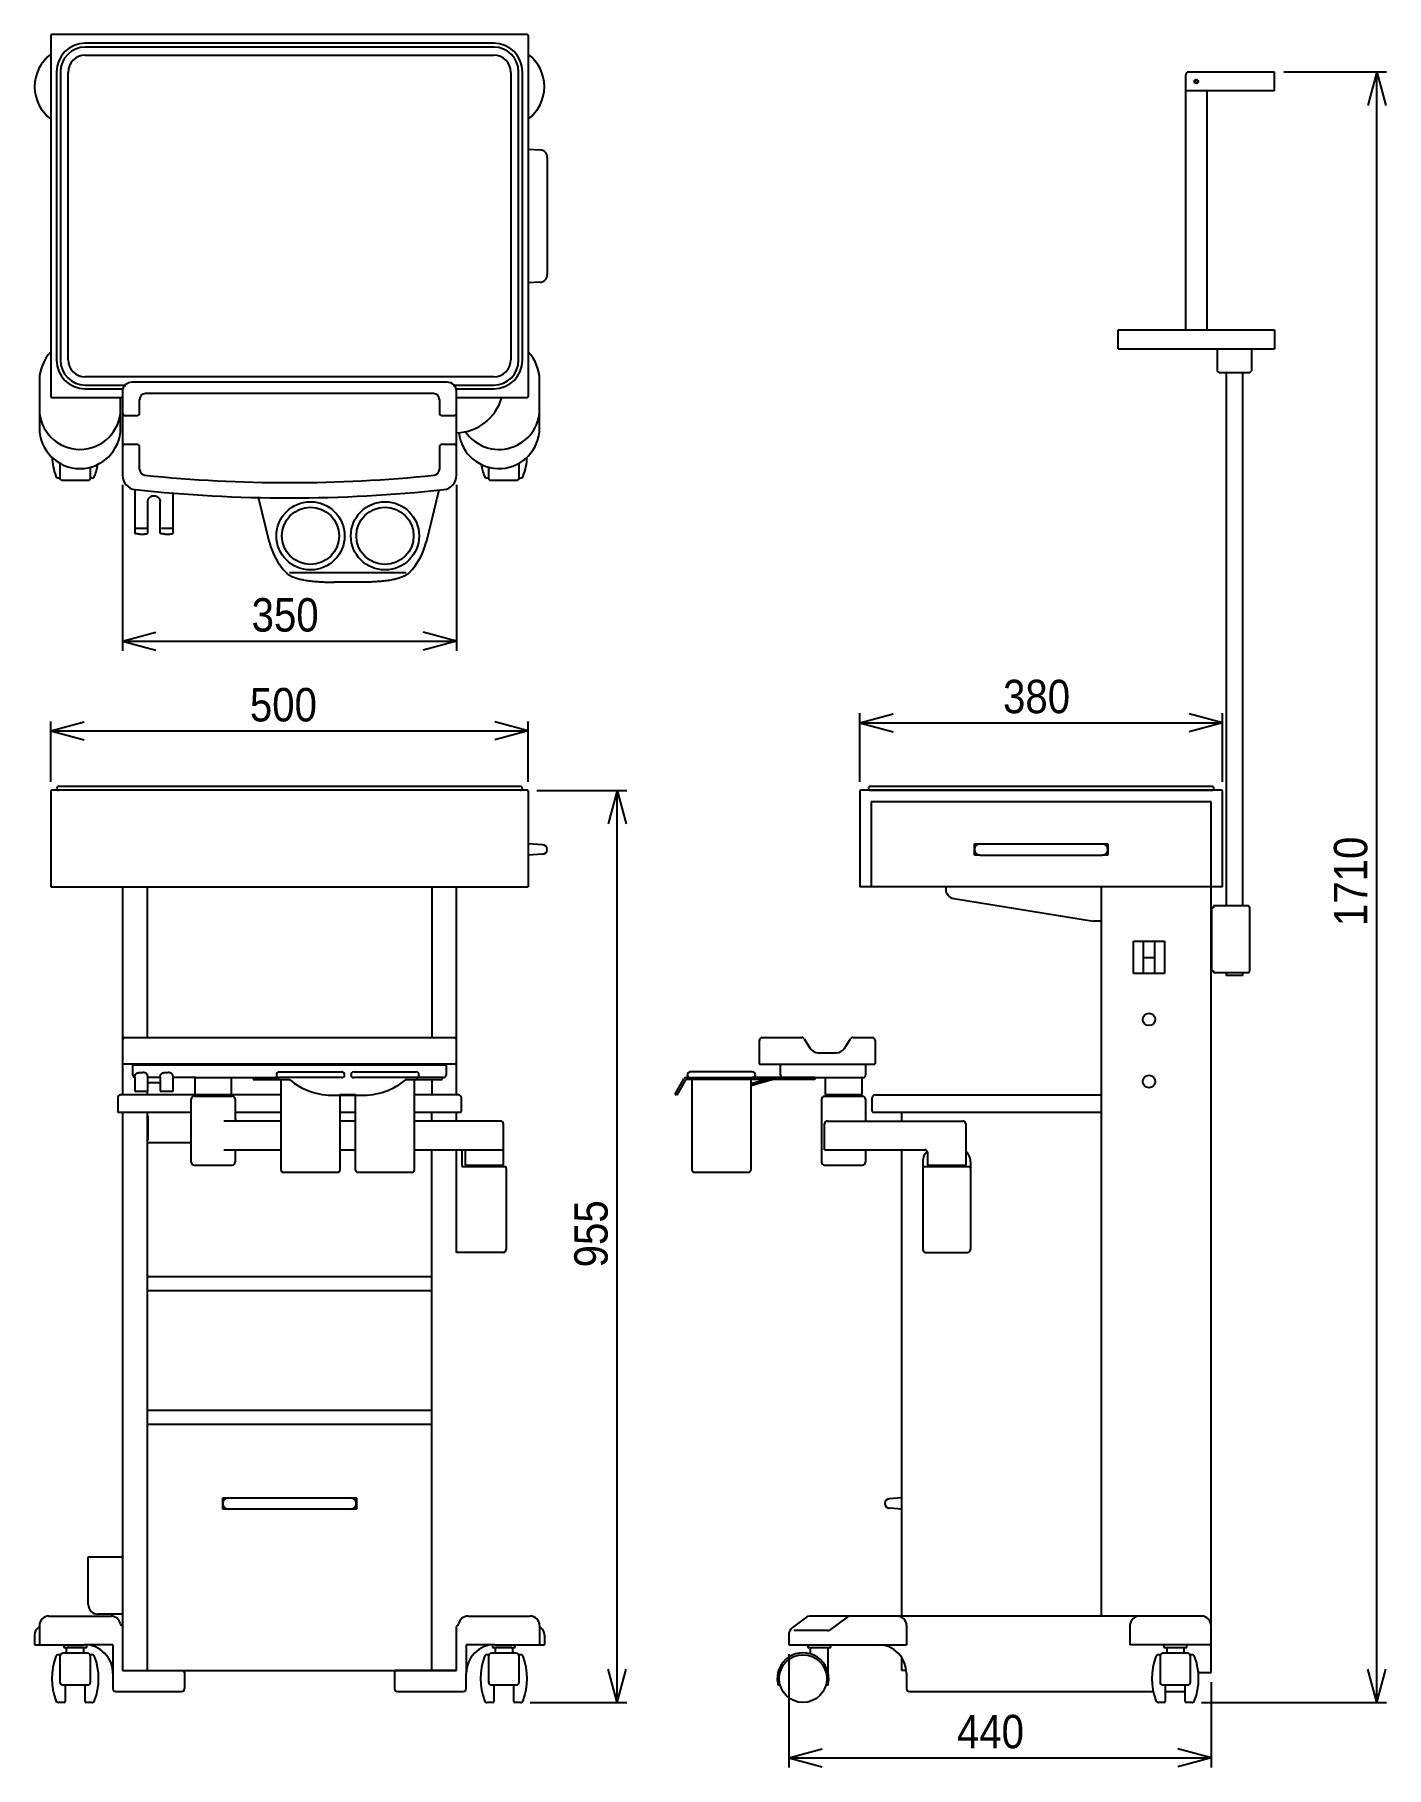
# Model space of a CAD drawing. Extents: x -6693 to -5277, y -1387 to 428.
import ezdxf

# ---------------------------------------------------------------- set-up
doc = ezdxf.new("R2010")
doc.units = 0
doc.header["$MEASUREMENT"] = 0
doc.layers.add('1', color=7, linetype='CONTINUOUS')
doc.dimstyles.new('DMST_1', dxfattribs={"dimtxt": 35, "dimasz": 35, "dimexe": 10, "dimexo": 10, "dimgap": 0.09, "dimtad": 1, "dimdec": 4, "dimzin": 9, "dimdsep": 46, "dimtxsty": 'Standard', "dimcen": 0, "dimclrd": 2, "dimclre": 2, "dimclrt": 2, "dimadec": 0, "dimazin": 0, "dimtfac": 1, "dimtdec": 4, "dimtofl": 0, "dimtmove": 0, "dimatfit": 3, "dimfxl": 0, "dimtolj": 1, "dimtzin": 0, "dimarcsym": 0})

msp = doc.modelspace()

# ---------------------------------------------------------------- blocks, each defined once
blk = doc.blocks.new('*D0')
at = {"layer": '1', "color": 2}
for p, q in [((-5384.7, 388.8), (-5277.2, 388.8)), ((-5287.2, 388.8), (-5296.7, 353.8)), ((-5287.2, -1319.2), (-5287.2, 388.8)), ((-5287.2, 388.8), (-5277.8, 353.8)), ((-5287.2, -1319.2), (-5296.7, -1284.2)), ((-5287.2, -1319.2), (-5277.8, -1284.2)), ((-5470.9, -1319.2), (-5277.2, -1319.2))]:
    blk.add_line(p, q, dxfattribs=at)
at = {"layer": '1', "color": 2, "width": 0.9}
blk.add_text('1710', height=35, rotation=90, dxfattribs=at).set_placement((-5297.2, -505.9))
blk = doc.blocks.new('*D1')
at = {"layer": '1', "color": 2}
for p, q in [((-5903.3, -1268.7), (-5903.3, -1387.1)), ((-5460.8, -1297.7), (-5460.8, -1387.1)), ((-5903.3, -1377.1), (-5868.3, -1367.6)), ((-5903.3, -1377.1), (-5460.8, -1377.1)), ((-5903.3, -1377.1), (-5868.3, -1386.5)), ((-5460.8, -1377.1), (-5495.8, -1367.6)), ((-5460.8, -1377.1), (-5495.8, -1386.5))]:
    blk.add_line(p, q, dxfattribs=at)
at = {"layer": '1', "color": 2, "width": 0.9}
blk.add_text('440', height=35, dxfattribs=at).set_placement((-5727.1, -1367.1))
blk = doc.blocks.new('*D2')
at = {"layer": '1', "color": 2}
for p, q in [((-6676.3, -354.7), (-6676.3, -291.5)), ((-6676.3, -301.5), (-6641.3, -292)), ((-6676.3, -301.5), (-6176.3, -301.5)), ((-6676.3, -301.5), (-6641.3, -310.9)), ((-6176.3, -301.5), (-6211.3, -292)), ((-6176.3, -301.5), (-6211.3, -310.9)), ((-6176.3, -354.7), (-6176.3, -291.5))]:
    blk.add_line(p, q, dxfattribs=at)
at = {"layer": '1', "color": 2, "width": 0.9}
blk.add_text('500', height=35, dxfattribs=at).set_placement((-6467.8, -291.5))
blk = doc.blocks.new('*D3')
at = {"layer": '1', "color": 2}
for p, q in [((-5828.8, -354.7), (-5828.8, -282.9)), ((-5828.8, -292.9), (-5793.8, -283.5)), ((-5448.8, -292.9), (-5483.8, -283.5)), ((-5448.8, -354.7), (-5448.8, -282.9)), ((-5828.8, -292.9), (-5448.8, -292.9)), ((-5828.8, -292.9), (-5793.8, -302.4)), ((-5448.8, -292.9), (-5483.8, -302.4))]:
    blk.add_line(p, q, dxfattribs=at)
at = {"layer": '1', "color": 2, "width": 0.9}
blk.add_text('380', height=35, dxfattribs=at).set_placement((-5678.8, -282.9))
blk = doc.blocks.new('*D4')
at = {"layer": '1', "color": 2}
for p, q in [((-6601.3, -43.7), (-6601.3, -217.4)), ((-6251.3, -43.7), (-6251.3, -217.4)), ((-6601.3, -207.4), (-6566.3, -197.9)), ((-6251.3, -207.4), (-6286.3, -197.9)), ((-6601.3, -207.4), (-6251.3, -207.4)), ((-6601.3, -207.4), (-6566.3, -216.8)), ((-6251.3, -207.4), (-6286.3, -216.8))]:
    blk.add_line(p, q, dxfattribs=at)
at = {"layer": '1', "color": 2, "width": 0.9}
blk.add_text('350', height=35, dxfattribs=at).set_placement((-6466, -197.4))
blk = doc.blocks.new('*D5')
at = {"layer": '1', "color": 2}
for p, q in [((-6167.3, -363.7), (-6073, -363.7)), ((-6083, -363.7), (-6092.5, -398.7)), ((-6083, -1319.2), (-6083, -363.7)), ((-6083, -363.7), (-6073.6, -398.7)), ((-6083, -1319.2), (-6092.5, -1284.2)), ((-6083, -1319.2), (-6073.6, -1284.2)), ((-6174.3, -1319.2), (-6073, -1319.2))]:
    blk.add_line(p, q, dxfattribs=at)
at = {"layer": '1', "color": 2, "width": 0.9}
blk.add_text('955', height=35, rotation=90, dxfattribs=at).set_placement((-6093, -863.4))

# ---------------------------------------------------------------- dimensions: what is measured, and where the dimension line sits
at = {"layer": '1', "color": 2, "linetype": 'Continuous'}
for base, p1, p2, text, picture, middle in [((-5287.21692, 388.84413), (-5480.87515, -1319.15587), (-5394.73166, 388.84413), '1710', '*D0', (-5314.71692, -458.63463)), ((-6083.04467, -363.65587), (-6184.3056, -1319.15587), (-6177.27111, -363.65587), '955', '*D5', (-6110.54467, -821.43678))]:
    dim = msp.add_linear_dim(base=base, p1=p1, p2=p2, angle=90, text=text, dimstyle='DMST_1', dxfattribs=at)
    dim.commit()
    dim.dimension.update_dxf_attribs({"geometry": picture, "text_midpoint": middle})
for base, p1, p2, picture, middle in [((-6251.27111, -207.35589), (-6601.27111, -33.73671), (-6251.27111, -33.73671), '*D4', (-6424.01089, -179.85589)), ((-5448.84066, -292.91038), (-5828.84066, -364.65587), (-5448.84066, -364.65587), '*D3', (-5636.80947, -265.41038)), ((-6176.27111, -301.46335), (-6676.27111, -364.65587), (-6176.27111, -364.65587), '*D2', (-6425.82152, -273.96335))]:
    dim = msp.add_linear_dim(base=base, p1=p1, p2=p2, dimstyle='DMST_1', dxfattribs=at)
    dim.commit()
    dim.dimension.update_dxf_attribs({"geometry": picture, "text_midpoint": middle})
dim = msp.add_linear_dim(base=(-5903.34066, -1377.08106), p1=(-5460.84066, -1287.65587), p2=(-5903.34066, -1258.65587), text='440', dimstyle='DMST_1', dxfattribs=at)
dim.commit()
dim.dimension.update_dxf_attribs({"geometry": '*D1', "text_midpoint": (-5685.13149, -1349.58106)})

# ---------------------------------------------------------------- linework, layer by layer
at = {"layer": '1', "color": 7}
for p, q in [((-6676.27111, 426.86191), (-6676.27111, 48.86191)), ((-6642.01237, 427.86191), (-6675.27111, 427.86191)), ((-6177.27111, 427.86191), (-6642.01237, 427.86191)), ((-6212.27111, 418.86191), (-6640.27111, 418.86191)), ((-6176.27111, 426.86191), (-6176.27111, 48.86191)), ((-6670.27111, 388.86191), (-6670.27111, 86.86191)), ((-6182.27111, 86.86191), (-6182.27111, 388.86191)), ((-5487.34066, 368.84413), (-5487.34066, 385.84413)), ((-5484.34066, 388.84413), (-5394.73166, 388.84413)), ((-5394.73166, 388.84413), (-5394.73166, 368.84413)), ((-5394.73166, 368.84413), (-5487.34066, 368.84413)), ((-5487.34066, 118.84413), (-5487.34066, 368.84413)), ((-5465.34066, 368.84413), (-5465.34066, 118.84413)), ((-6176.27111, 307.86191), (-6163.87161, 307.24193)), ((-6156.27111, 299.25191), (-6156.27111, 176.4719)), ((-6163.87161, 168.48188), (-6176.27111, 167.86191)), ((-5558.34066, 98.84413), (-5558.34066, 118.84413)), ((-5558.34066, 118.84413), (-5394.34066, 118.84413)), ((-5487.34066, 118.84413), (-5465.34066, 118.84413)), ((-5394.34066, 118.84413), (-5394.34066, 98.84413)), ((-5558.34066, 98.84413), (-5394.34066, 98.84413)), ((-5454.34066, 98.84413), (-5454.34066, 75.84413)), ((-5418.34066, 98.84413), (-5418.34066, 75.84413)), ((-5452.34066, 73.84413), (-5454.34066, 75.84413)), ((-5452.34066, 73.84413), (-5420.34066, 73.84413)), ((-5444.99066, 73.84413), (-5444.99066, -484.65587)), ((-5427.69066, -484.65587), (-5427.69066, 73.84413)), ((-5420.34066, 73.84413), (-5418.34066, 75.84413)), ((-6688.27111, 65.86191), (-6688.27111, 15.86191)), ((-6640.27111, 56.86191), (-6600.8105, 56.86191)), ((-6261.27111, 63.86191), (-6591.27111, 63.86191)), ((-6251.73172, 56.86191), (-6212.27111, 56.86191)), ((-6164.27111, 15.86191), (-6164.27111, 65.86191)), ((-6675.27111, 47.86191), (-6601.27111, 47.86191)), ((-6603.27111, 15.86191), (-6603.27111, 47.86191)), ((-6601.27111, 53.86191), (-6601.27111, 31.86191)), ((-6583.27111, 31.86191), (-6583.27111, 45.86191)), ((-6275.27111, 51.86191), (-6577.27111, 51.86191)), ((-6269.27111, 45.86191), (-6269.27111, 31.86191)), ((-6251.27111, -33.73671), (-6251.27111, 53.86191)), ((-6251.27111, 47.86191), (-6177.27111, 47.86191)), ((-6601.27111, 31.86191), (-6601.27111, -4.13809)), ((-6598.27111, 28.86191), (-6586.27111, 28.86191)), ((-6266.27111, 28.86191), (-6254.27111, 28.86191)), ((-6601.27111, -4.13809), (-6601.27111, -33.73671)), ((-6598.27111, -1.13809), (-6586.27111, -1.13809)), ((-6583.27111, -27.6477), (-6583.27111, -4.13809)), ((-6269.27111, -4.13809), (-6269.27111, -27.6477)), ((-6266.27111, -1.13809), (-6254.27111, -1.13809)), ((-6666.77111, -21.08738), (-6666.77111, -37.13809)), ((-6634.77111, -37.13809), (-6634.77111, -25.18989)), ((-6217.77111, -25.18989), (-6217.77111, -37.13809)), ((-6185.77111, -37.13809), (-6185.77111, -21.08738)), ((-6666.77111, -36.63809), (-6668.23661, -36.63809)), ((-6665.27111, -38.63809), (-6636.27111, -38.63809)), ((-6633.3056, -36.63809), (-6634.77111, -36.63809)), ((-6588.27111, -48.60278), (-6588.27111, -93.92844)), ((-6548.27111, -93.92844), (-6548.27111, -52.41184)), ((-6269.73342, -49.19103), (-6283.27111, -104.13809)), ((-6217.77111, -36.63809), (-6219.23661, -36.63809)), ((-6216.27111, -38.63809), (-6187.27111, -38.63809)), ((-6184.3056, -36.63809), (-6185.77111, -36.63809)), ((-6574.77111, -93.92844), (-6574.77111, -61.45661)), ((-6561.77111, -93.92844), (-6561.77111, -61.45661)), ((-6447.27111, -104.13809), (-6458.8782, -57.02695)), ((-6583.27111, -95.22254), (-6579.77111, -95.22254)), ((-6556.77111, -95.22254), (-6553.27111, -95.22254)), ((-6351.17596, -145.63809), (-6379.36626, -145.63809)), ((-6184.27111, -359.65587), (-6668.27111, -359.65587)), ((-5459.84066, -359.65587), (-5817.84066, -359.65587)), ((-6676.27111, -364.65587), (-6676.27111, -464.65587)), ((-6668.27111, -363.65587), (-6675.27111, -363.65587)), ((-6184.27111, -363.65587), (-6668.27111, -363.65587)), ((-6177.27111, -363.65587), (-6184.27111, -363.65587)), ((-6176.27111, -364.65587), (-6176.27111, -464.65587)), ((-5828.84066, -364.65587), (-5828.84066, -464.65587)), ((-5449.84066, -363.65587), (-5827.84066, -363.65587)), ((-5817.84066, -363.65587), (-5459.84066, -363.65587)), ((-5816.84066, -375.65587), (-5816.84066, -464.65587)), ((-5460.84066, -375.65587), (-5816.84066, -375.65587)), ((-5460.84066, -464.65587), (-5460.84066, -375.65587)), ((-5448.84066, -464.65587), (-5448.84066, -364.65587)), ((-6161.27111, -420.65587), (-6176.27111, -419.65587)), ((-6161.27111, -430.65587), (-6176.27111, -431.65587)), ((-5702.84066, -419.65569), (-5574.84066, -419.65569)), ((-5702.84066, -431.65569), (-5574.84066, -431.65569)), ((-6676.27111, -464.65587), (-6426.27111, -464.65587)), ((-6601.07111, -464.65587), (-6601.07111, -624.57883)), ((-6575.57111, -464.65587), (-6575.57111, -622.65587)), ((-6426.27111, -464.65587), (-6176.27111, -464.65587)), ((-6276.97111, -622.65587), (-6276.97111, -464.65587)), ((-6251.47111, -624.57883), (-6251.47111, -464.65587)), ((-5816.84066, -464.65587), (-5828.84066, -464.65587)), ((-5460.84066, -464.65587), (-5816.84066, -464.65587)), ((-5738.84066, -464.65587), (-5738.84066, -467.13953)), ((-5575.84066, -464.65587), (-5575.84066, -1228.65587)), ((-5460.84066, -1238.65587), (-5460.84066, -464.65587)), ((-5448.84066, -464.65587), (-5460.84066, -464.65587)), ((-5730.43298, -477.01194), (-5583.84066, -500.65587)), ((-5458.34066, -486.65587), (-5460.34066, -486.65587)), ((-5460.34066, -486.65587), (-5460.34066, -552.65587)), ((-5458.34066, -484.65587), (-5458.34066, -486.65587)), ((-5422.34066, -484.65587), (-5458.34066, -484.65587)), ((-5420.34066, -552.65587), (-5420.34066, -486.65587)), ((-5575.84066, -500.65587), (-5583.84066, -500.65587)), ((-5542.09066, -521.65587), (-5509.59066, -521.65587)), ((-5542.09066, -555.65587), (-5542.09066, -521.65587)), ((-5532.09066, -521.65587), (-5532.09066, -555.65587)), ((-5519.59066, -555.65587), (-5519.59066, -521.65587)), ((-5509.59066, -521.65587), (-5509.59066, -555.65587)), ((-5532.09066, -538.65587), (-5519.59066, -538.65587)), ((-5509.59066, -555.65587), (-5542.09066, -555.65587)), ((-5460.34066, -552.65587), (-5458.34066, -552.65587)), ((-5458.34066, -552.65587), (-5458.34066, -554.65587)), ((-5458.34066, -554.65587), (-5422.34066, -554.65587)), ((-5444.99066, -554.65587), (-5444.99066, -557.65587)), ((-5427.69066, -557.65587), (-5444.99066, -557.65587)), ((-5427.69066, -557.65587), (-5427.69066, -554.65587)), ((-6601.27111, -625.65587), (-6601.27111, -650.15587)), ((-6598.27111, -622.65587), (-6254.27111, -622.65587)), ((-6251.27111, -650.15587), (-6251.27111, -625.65587)), ((-5934.08396, -650.15587), (-5934.08396, -625.65587)), ((-5931.08396, -622.65587), (-5889.5034, -622.65587)), ((-5886.9594, -624.06587), (-5880.77816, -633.95586)), ((-5844.90315, -633.95586), (-5838.72191, -624.06587)), ((-5836.17791, -622.65587), (-5815.84066, -622.65587)), ((-5812.84066, -625.65587), (-5812.84066, -650.15587)), ((-6601.07111, -650.55587), (-6601.07111, -682.65587)), ((-6251.77111, -650.65587), (-6600.77111, -650.65587)), ((-6590.27111, -662.15587), (-6590.27111, -651.65587)), ((-6262.27111, -651.65587), (-6590.27111, -651.65587)), ((-6262.27111, -651.65587), (-6262.27111, -662.15587)), ((-6251.47111, -682.65587), (-6251.47111, -650.55587)), ((-5933.58396, -650.65587), (-5813.34066, -650.65587)), ((-5911.84066, -662.15587), (-5911.84066, -650.65587)), ((-5872.29818, -638.65587), (-5853.38313, -638.65587)), ((-5822.84066, -650.65587), (-5822.84066, -662.15587)), ((-6588.27111, -664.16859), (-6588.27111, -678.70859)), ((-6583.27111, -659.33896), (-6579.77111, -659.33896)), ((-6574.77111, -678.70859), (-6574.77111, -664.16859)), ((-6561.77111, -664.65587), (-6574.77111, -664.65587)), ((-6561.77111, -664.65587), (-6574.77111, -664.65587)), ((-6561.77111, -664.16859), (-6561.77111, -678.70859)), ((-6556.77111, -659.33896), (-6553.27111, -659.33896)), ((-6548.27111, -678.70859), (-6548.27111, -664.16859)), ((-6524.77111, -664.65587), (-6548.27111, -664.65587)), ((-6525.27111, -665.15587), (-6524.77111, -664.65587)), ((-6525.27111, -682.15587), (-6525.27111, -665.15587)), ((-6524.77111, -664.65587), (-6437.02111, -664.65587)), ((-6487.77111, -664.65587), (-6487.27111, -665.15587)), ((-6487.27111, -665.15587), (-6487.27111, -682.15587)), ((-6464.27111, -664.65587), (-6464.27111, -666.65587)), ((-6464.27111, -666.65587), (-6426.41606, -666.65587)), ((-6437.02111, -658.65587), (-6404.27111, -658.65587)), ((-6371.52111, -664.65587), (-6437.02111, -664.65587)), ((-6435.02111, -761.65587), (-6435.02111, -666.65587)), ((-6404.27111, -658.65587), (-6371.52111, -658.65587)), ((-6359.02111, -658.65587), (-6293.52111, -658.65587)), ((-6264.77111, -664.65587), (-6359.02111, -664.65587)), ((-6304.12615, -666.65587), (-6266.27111, -666.65587)), ((-6295.52111, -666.65587), (-6295.52111, -761.65587)), ((-6276.97111, -682.65587), (-6276.97111, -666.65587)), ((-6266.27111, -666.65587), (-6266.27111, -664.65587)), ((-6022.34066, -681.97637), (-6013.06234, -665.90587)), ((-6011.33029, -666.90587), (-6020.6086, -682.97637)), ((-6010.89728, -664.65587), (-6006.59066, -664.65587)), ((-5875.84066, -666.65587), (-6010.89728, -666.65587)), ((-5941.09066, -658.65587), (-6006.59066, -658.65587)), ((-6006.59066, -664.65587), (-5941.09066, -664.65587)), ((-6004.59066, -761.65587), (-6004.59066, -666.65587)), ((-5926.30476, -666.65587), (-5943.09066, -671.15363)), ((-5943.09066, -672.70655), (-5920.5092, -666.65587)), ((-5943.09066, -666.65587), (-5943.09066, -761.65587)), ((-5909.34066, -664.65587), (-5941.09066, -664.65587)), ((-5875.84066, -664.65587), (-5909.34066, -664.65587)), ((-5875.84066, -664.65587), (-5875.84066, -666.65587)), ((-5875.84066, -664.65587), (-5825.34066, -664.65587)), ((-5864.84066, -665.15587), (-5864.34066, -664.65587)), ((-5864.84066, -682.15587), (-5864.84066, -665.15587)), ((-5827.34066, -664.65587), (-5826.84066, -665.15587)), ((-5826.84066, -665.15587), (-5826.84066, -682.15587)), ((-6606.27111, -685.65587), (-6606.27111, -700.15587)), ((-6524.77111, -682.65587), (-6603.27111, -682.65587)), ((-6588.27111, -678.70859), (-6574.77111, -678.70859)), ((-6575.57111, -678.70859), (-6575.57111, -682.65587)), ((-6561.77111, -678.70859), (-6548.27111, -678.70859)), ((-6529.27111, -753.15587), (-6529.27111, -687.15587)), ((-6526.27111, -684.15587), (-6486.27111, -684.15587)), ((-6525.27111, -682.15587), (-6524.77111, -682.65587)), ((-6487.77111, -682.65587), (-6524.77111, -682.65587)), ((-6487.77111, -682.65587), (-6487.27111, -682.15587)), ((-6435.02111, -682.65587), (-6487.77111, -682.65587)), ((-6483.27111, -687.15587), (-6483.27111, -707.15587)), ((-6379.36626, -682.97637), (-6351.17596, -682.97637)), ((-6357.02111, -682.65587), (-6373.52111, -682.65587)), ((-6373.52111, -682.65587), (-6373.52111, -761.65587)), ((-6357.02111, -761.65587), (-6357.02111, -682.65587)), ((-6249.27111, -682.65587), (-6295.52111, -682.65587)), ((-6246.27111, -700.15587), (-6246.27111, -685.65587)), ((-6020.6086, -682.97637), (-6022.34066, -681.97637)), ((-5868.84066, -687.15587), (-5868.84066, -753.15587)), ((-5865.84066, -684.15587), (-5825.84066, -684.15587)), ((-5864.84066, -682.15587), (-5864.34066, -682.65587)), ((-5827.34066, -682.65587), (-5864.34066, -682.65587)), ((-5827.34066, -682.65587), (-5826.84066, -682.15587)), ((-5822.84066, -687.15587), (-5822.84066, -710.15587)), ((-5815.84066, -700.15587), (-5815.84066, -685.65587)), ((-5812.84066, -682.65587), (-5576.34066, -682.65587)), ((-5575.84066, -683.15587), (-5575.84066, -700.15587)), ((-6605.77111, -700.65587), (-6529.27111, -700.65587)), ((-6601.07111, -700.65587), (-6601.07111, -1285.65587)), ((-6575.47111, -700.65587), (-6575.47111, -1013.90587)), ((-6574.27111, -729.65587), (-6574.27111, -704.65587)), ((-6483.27111, -700.65587), (-6435.02111, -700.65587)), ((-6373.52111, -700.65587), (-6357.02111, -700.65587)), ((-6295.52111, -700.65587), (-6246.77111, -700.65587)), ((-6277.07111, -710.15587), (-6277.07111, -700.65587)), ((-6251.47111, -710.15587), (-6251.47111, -700.65587)), ((-5815.34066, -700.65587), (-5576.34066, -700.65587)), ((-5784.64066, -710.15587), (-5784.64066, -700.65587)), ((-6480.27111, -710.15587), (-6494.91329, -710.15587)), ((-6435.02111, -710.15587), (-6480.27111, -710.15587)), ((-6357.02111, -710.15587), (-6373.52111, -710.15587)), ((-6205.27111, -710.15587), (-6295.52111, -710.15587)), ((-6202.27111, -756.15587), (-6202.27111, -713.15587)), ((-5865.84066, -740.15587), (-5865.84066, -713.15587)), ((-5862.84066, -710.15587), (-5720.84066, -710.15587)), ((-5717.84066, -713.15587), (-5717.84066, -756.15587)), ((-6575.47111, -732.65587), (-6529.27111, -732.65587)), ((-6494.91329, -740.15587), (-6435.02111, -740.15587)), ((-6483.27111, -740.15587), (-6483.27111, -753.15587)), ((-6373.52111, -740.15587), (-6357.02111, -740.15587)), ((-6295.52111, -740.15587), (-6202.27111, -740.15587)), ((-6277.07111, -1013.90587), (-6277.07111, -740.15587)), ((-6251.47111, -847.65587), (-6251.47111, -740.15587)), ((-6245.77111, -740.15587), (-6245.77111, -757.65587)), ((-6242.27111, -740.15587), (-6242.27111, -756.15587)), ((-5865.84066, -740.15587), (-5760.84066, -740.15587)), ((-5822.84066, -740.15587), (-5822.84066, -753.15587)), ((-5784.64066, -1228.65587), (-5784.64066, -740.15587)), ((-5757.84066, -742.65587), (-5757.84066, -756.15587)), ((-6526.27111, -756.15587), (-6486.27111, -756.15587)), ((-6245.77111, -757.65587), (-6200.03504, -757.65587)), ((-6242.27111, -756.15587), (-6202.27111, -756.15587)), ((-6199.27111, -759.65587), (-6199.27111, -844.65587)), ((-5865.84066, -756.15587), (-5825.84066, -756.15587)), ((-5762.84066, -752.65587), (-5762.84066, -844.65587)), ((-5762.07672, -757.65587), (-5713.60459, -757.65587)), ((-5757.84066, -756.15587), (-5717.84066, -756.15587)), ((-5752.84066, -757.65587), (-5722.84066, -757.65587)), ((-5712.84066, -752.65587), (-5712.84066, -844.65587)), ((-6433.02111, -763.65587), (-6375.52111, -763.65587)), ((-6355.02111, -763.65587), (-6297.52111, -763.65587)), ((-6002.59066, -763.65587), (-5945.09066, -763.65587)), ((-6202.27111, -847.65587), (-6251.47111, -847.65587)), ((-5759.84066, -847.65587), (-5715.84066, -847.65587)), ((-6277.07111, -887.90587), (-6575.47111, -887.90587)), ((-6574.47111, -872.90587), (-6278.07111, -872.90587)), ((-6575.47111, -1013.90587), (-6575.47111, -1285.65587)), ((-6574.47111, -1012.90587), (-6278.07111, -1012.90587)), ((-6277.07111, -1285.65587), (-6277.07111, -1013.90587)), ((-6277.07111, -1027.90587), (-6575.47111, -1027.90587)), ((-6490.27111, -1104.65569), (-6362.27111, -1104.65569)), ((-5784.64066, -1104.78903), (-5797.64066, -1105.65569)), ((-6362.27111, -1116.65569), (-6490.27111, -1116.65569)), ((-5784.64066, -1116.52236), (-5797.64066, -1115.65569)), ((-6637.07111, -1216.65587), (-6637.07111, -1166.65587)), ((-6637.07111, -1166.65587), (-6602.57111, -1166.65587)), ((-6678.27111, -1228.65587), (-6613.27111, -1228.65587)), ((-6601.07111, -1226.65587), (-6627.07111, -1226.65587)), ((-6239.27111, -1228.65587), (-6174.27111, -1228.65587)), ((-5886.00732, -1230.65587), (-5899.34066, -1240.65587)), ((-5535.84066, -1228.65587), (-5880.00732, -1228.65587)), ((-5470.84066, -1228.65587), (-5535.84066, -1228.65587)), ((-6693.27111, -1248.65587), (-6693.27111, -1258.65587)), ((-6693.27111, -1248.65587), (-6693.27111, -1258.65587)), ((-6689.27111, -1240.65587), (-6688.27111, -1239.90587)), ((-6688.27111, -1238.65587), (-6688.27111, -1258.65587)), ((-6251.47111, -1285.65587), (-6251.47111, -1239.61626)), ((-6251.47111, -1285.65587), (-6251.47111, -1239.61626)), ((-6164.27111, -1238.65587), (-6164.27111, -1258.65587)), ((-6164.27111, -1239.90587), (-6163.27111, -1240.65587)), ((-6159.27111, -1248.65587), (-6159.27111, -1258.65587)), ((-5903.34066, -1248.65587), (-5903.34066, -1258.65587)), ((-5779.84066, -1238.65587), (-5779.84066, -1258.65587)), ((-5545.84066, -1238.65587), (-5545.84066, -1258.65587)), ((-5460.84066, -1287.65587), (-5460.84066, -1238.65587)), ((-6693.27111, -1258.65587), (-6641.27111, -1258.65587)), ((-6666.36918, -1269.15587), (-6668.23661, -1269.15587)), ((-6637.77111, -1267.65587), (-6663.77111, -1267.65587)), ((-6662.77111, -1258.65587), (-6662.77111, -1261.65587)), ((-6662.77111, -1258.65587), (-6662.77111, -1261.65587)), ((-6662.77111, -1261.65587), (-6638.77111, -1261.65587)), ((-6659.77111, -1267.65587), (-6659.77111, -1262.51113)), ((-6642.25291, -1261.65587), (-6659.2893, -1261.65587)), ((-6641.77111, -1267.65587), (-6641.77111, -1262.51113)), ((-6611.27111, -1258.65587), (-6641.27111, -1258.65587)), ((-6638.77111, -1261.65587), (-6638.77111, -1258.76021)), ((-6633.3056, -1269.15587), (-6635.17303, -1269.15587)), ((-6611.27111, -1258.65587), (-6611.27111, -1288.65587)), ((-6211.27111, -1258.65587), (-6241.27111, -1258.65587)), ((-6241.27111, -1258.65587), (-6241.27111, -1288.65587)), ((-6217.36918, -1269.15587), (-6219.23661, -1269.15587)), ((-6188.77111, -1267.65587), (-6214.77111, -1267.65587)), ((-6213.77111, -1258.76021), (-6213.77111, -1261.65587)), ((-6213.77111, -1261.65587), (-6189.77111, -1261.65587)), ((-6211.27111, -1258.65587), (-6159.27111, -1258.65587)), ((-6210.77111, -1262.51113), (-6210.77111, -1267.65587)), ((-6193.25291, -1261.65587), (-6210.2893, -1261.65587)), ((-6192.77111, -1262.51113), (-6192.77111, -1267.65587)), ((-6189.77111, -1261.65587), (-6189.77111, -1258.65587)), ((-6184.3056, -1269.15587), (-6186.17303, -1269.15587)), ((-5903.34066, -1258.65587), (-5779.84066, -1258.65587)), ((-5883.34066, -1258.65587), (-5883.34066, -1261.65587)), ((-5883.34066, -1261.65587), (-5859.34066, -1261.65587)), ((-5880.34066, -1268.36827), (-5880.34066, -1261.65587)), ((-5862.34066, -1261.65587), (-5862.34066, -1286.87576)), ((-5859.34066, -1261.65587), (-5859.34066, -1258.65587)), ((-5460.84066, -1258.65587), (-5545.84066, -1258.65587)), ((-5513.93873, -1269.15587), (-5515.80616, -1269.15587)), ((-5485.34066, -1267.65587), (-5511.34066, -1267.65587)), ((-5510.34066, -1258.65587), (-5510.34066, -1261.65587)), ((-5510.34066, -1261.65587), (-5486.34066, -1261.65587)), ((-5507.34066, -1262.51113), (-5507.34066, -1267.65587)), ((-5489.34066, -1262.51113), (-5489.34066, -1267.65587)), ((-5486.34066, -1261.65587), (-5486.34066, -1258.65587)), ((-5480.87515, -1269.15587), (-5482.74258, -1269.15587)), ((-6666.77111, -1270.65587), (-6666.77111, -1297.74432)), ((-6634.77111, -1297.74432), (-6634.77111, -1270.65587)), ((-6601.07111, -1285.65587), (-6277.07111, -1285.65587)), ((-6536.27111, -1287.65587), (-6536.27111, -1304.65587)), ((-6316.27111, -1287.65587), (-6316.27111, -1304.65587)), ((-6251.47111, -1285.65587), (-6315.50718, -1285.65587)), ((-6251.47111, -1285.65587), (-6315.50718, -1285.65587)), ((-6277.07111, -1285.65587), (-6251.47111, -1285.65587)), ((-6217.77111, -1270.65587), (-6217.77111, -1297.74432)), ((-6185.77111, -1297.74432), (-6185.77111, -1270.65587)), ((-5784.64066, -1285.65587), (-5784.64066, -1272.37827)), ((-5779.99103, -1285.65587), (-5784.64066, -1285.65587)), ((-5514.34066, -1270.65587), (-5514.34066, -1297.74432)), ((-5482.34066, -1297.74432), (-5482.34066, -1270.65587)), ((-5472.84066, -1287.65587), (-5460.84066, -1287.65587)), ((-6663.77111, -1300.74432), (-6637.77111, -1300.74432)), ((-6661.27111, -1300.74432), (-6661.27111, -1318.15587)), ((-6640.27111, -1318.15587), (-6640.27111, -1300.74432)), ((-6611.27111, -1288.65587), (-6611.27111, -1304.65587)), ((-6611.27111, -1288.65587), (-6611.27111, -1304.65587)), ((-6241.27111, -1304.65587), (-6241.27111, -1288.65587)), ((-6241.27111, -1304.65587), (-6241.27111, -1288.65587)), ((-6214.77111, -1300.74432), (-6188.77111, -1300.74432)), ((-6212.27111, -1300.74432), (-6212.27111, -1318.15587)), ((-6191.27111, -1318.15587), (-6191.27111, -1300.74432)), ((-5912.92911, -1300.74432), (-5912.4888, -1300.62634)), ((-5864.19251, -1300.62634), (-5863.7522, -1300.74432)), ((-5779.84066, -1288.65587), (-5779.84066, -1304.65587)), ((-5511.34066, -1300.74432), (-5485.34066, -1300.74432)), ((-5508.84066, -1300.74432), (-5508.84066, -1318.15587)), ((-5487.84066, -1318.15587), (-5487.84066, -1300.74432)), ((-6662.27111, -1319.15587), (-6668.23661, -1319.15587)), ((-6633.3056, -1319.15587), (-6639.27111, -1319.15587)), ((-6608.27111, -1307.65587), (-6539.27111, -1307.65587)), ((-6313.27111, -1307.65587), (-6244.27111, -1307.65587)), ((-6213.27111, -1319.15587), (-6219.23661, -1319.15587)), ((-6184.3056, -1319.15587), (-6190.27111, -1319.15587)), ((-5776.84066, -1307.65587), (-5521.42328, -1307.65587)), ((-5509.84066, -1319.15587), (-5515.80616, -1319.15587)), ((-5508.84066, -1307.65587), (-5487.84066, -1307.65587)), ((-5480.87515, -1319.15587), (-5486.84066, -1319.15587))]:
    msp.add_line(p, q, dxfattribs=at)
at = {"layer": '1', "color": 2}
for p, q in [((-6212.27111, 414.86191), (-6640.27111, 414.86191)), ((-6640.27111, 406.36191), (-6212.27111, 406.36191)), ((-6666.27111, 388.86191), (-6666.27111, 86.86191)), ((-6658.27111, 87.36191), (-6658.27111, 388.36191)), ((-6194.27111, 388.36191), (-6194.27111, 87.36191)), ((-6186.27111, 86.86191), (-6186.27111, 388.86191)), ((-6212.27111, 69.36191), (-6640.27111, 69.36191)), ((-6640.27111, 60.86191), (-6598.41254, 60.86191)), ((-6254.12968, 60.86191), (-6212.27111, 60.86191)), ((-6587.03273, -88.9855), (-6576.03273, -88.9855)), ((-6560.50948, -88.9855), (-6549.50948, -88.9855)), ((-6426.42183, -135.63809), (-6304.22342, -135.63809)), ((-5843.50732, -1230.65587), (-5859.50732, -1242.65587)), ((-5862.50732, -1243.65587), (-5898.03329, -1243.65587))]:
    msp.add_line(p, q, dxfattribs=at)
at = {"layer": '1', "color": 5}
for p, q in [((-5708.84066, -419.65569), (-5702.84066, -419.65569)), ((-5708.84066, -425.65569), (-5708.84066, -419.65569)), ((-5708.84066, -431.65569), (-5708.84066, -425.65569)), ((-5702.84066, -431.65569), (-5708.84066, -431.65569)), ((-5574.84066, -419.65569), (-5568.84066, -419.65569)), ((-5568.84066, -431.65569), (-5574.84066, -431.65569)), ((-5568.84066, -419.65569), (-5568.84066, -425.65569)), ((-5568.84066, -425.65569), (-5568.84066, -431.65569)), ((-6496.27111, -1104.65569), (-6490.27111, -1104.65569)), ((-6496.27111, -1110.65569), (-6496.27111, -1104.65569)), ((-6362.27111, -1104.65569), (-6356.27111, -1104.65569)), ((-6356.27111, -1104.65569), (-6356.27111, -1110.65569)), ((-6496.27111, -1116.65569), (-6496.27111, -1110.65569)), ((-6490.27111, -1116.65569), (-6496.27111, -1116.65569)), ((-6356.27111, -1116.65569), (-6362.27111, -1116.65569)), ((-6356.27111, -1110.65569), (-6356.27111, -1116.65569))]:
    msp.add_line(p, q, dxfattribs=at)
at = {"layer": '1', "color": 7}
for points in [[(-6574.77111, -61.45661, -0.0205872265), (-6574.74925, -60.92773, -0.0204510792), (-6574.68566, -60.41786, -0.020139876), (-6574.5833, -59.92768, -0.0196857973), (-6574.44513, -59.45788, -0.0191282447), (-6574.27413, -59.00915, -0.01850947), (-6574.07325, -58.58217, -0.0178709058), (-6573.84547, -58.17763, -0.0172507366), (-6573.59375, -57.7962, -0.0166828358), (-6573.32106, -57.43858, -0.0161968987), (-6573.03036, -57.10546, -0.0158194796), (-6572.72461, -56.7975, -0.0155756594), (-6572.4068, -56.51541, -0.0154911575), (-6572.07987, -56.25987, -0.0155948225), (-6571.7468, -56.03155, -0.0159215388), (-6571.41055, -55.83115, -0.0165156572), (-6571.07409, -55.65935, -0.0174350473), (-6570.74039, -55.51684, -0.0211888488), (-6570.3892, -55.39729, -0.0199861873), (-6570.02292, -55.30494, -0.0176296479), (-6569.66387, -55.24304, -0.0144597156), (-6569.31062, -55.20549, -0.0106955106), (-6568.9617, -55.18621, -0.0065523382), (-6568.61568, -55.17911, -0.0022060543), (-6568.27111, -55.17809, -0.0022084003), (-6567.92653, -55.17911, -0.0065746912), (-6567.58051, -55.18621, -0.0107638447), (-6567.2316, -55.20549, -0.0146087627), (-6566.87834, -55.24304, -0.0178994327), (-6566.5193, -55.30494, -0.0204111072), (-6566.15302, -55.39729, -0.0190134609), (-6565.80182, -55.51684, -0.0178120841), (-6565.46812, -55.65935, -0.0168309663), (-6565.13166, -55.83115, -0.0161882694), (-6564.79542, -56.03155, -0.0158232043), (-6564.46235, -56.25987, -0.0156892767), (-6564.13542, -56.51541, -0.0157501559), (-6563.8176, -56.7975, -0.0159761455), (-6563.51186, -57.10546, -0.0163411886), (-6563.22116, -57.43858, -0.0168202981), (-6562.94846, -57.7962, -0.0173873576), (-6562.69674, -58.17763, -0.0180133387), (-6562.46896, -58.58217, -0.0186650941), (-6562.26809, -59.00915, -0.0193049935), (-6562.09708, -59.45788, -0.0198917032), (-6561.95892, -59.92768, -0.0203823289), (-6561.85656, -60.41786, -0.0207358818), (-6561.79296, -60.92773, -0.0209176273), (-6561.77111, -61.45661)], [(-6583.27111, -95.22254, -0.0026676349), (-6583.66311, -95.22047, -0.0028976372), (-6584.03911, -95.21425, -0.0031578329), (-6584.39911, -95.2039, -0.0034535609), (-6584.74311, -95.18941, -0.0037913428), (-6585.07111, -95.17077, -0.0041791934), (-6585.38311, -95.148, -0.0046270224), (-6585.67911, -95.12108, -0.0051471554), (-6585.95911, -95.09002, -0.005755008), (-6586.22311, -95.05482, -0.0064699526), (-6586.47111, -95.01548, -0.0073164189), (-6586.70311, -94.972, -0.0083252523), (-6586.91911, -94.92438, -0.0095353021), (-6587.11911, -94.87261, -0.0109950728), (-6587.30311, -94.81671, -0.0127639462), (-6587.47111, -94.75666, -0.0149117863), (-6587.62311, -94.69248, -0.0175143607), (-6587.75911, -94.62415, -0.020639578), (-6587.87911, -94.55168, -0.0243161863), (-6587.98311, -94.47507, -0.0284748201), (-6588.07111, -94.39432, -0.0328601247), (-6588.14311, -94.30942, -0.0369491038), (-6588.19911, -94.22039, -0.0399763135), (-6588.23911, -94.12721, -0.0411809787), (-6588.26311, -94.0299, -0.0402112047), (-6588.27111, -93.92844)], [(-6579.77111, -95.22254, 0.0026676349), (-6579.37911, -95.22047, 0.0028976372), (-6579.00311, -95.21425, 0.0031578329), (-6578.64311, -95.2039, 0.0034535609), (-6578.29911, -95.18941, 0.0037913428), (-6577.97111, -95.17077, 0.0041791934), (-6577.65911, -95.148, 0.0046270224), (-6577.36311, -95.12108, 0.0051471554), (-6577.08311, -95.09002, 0.005755008), (-6576.81911, -95.05482, 0.0064699526), (-6576.57111, -95.01548, 0.0073164189), (-6576.33911, -94.972, 0.0083252523), (-6576.12311, -94.92438, 0.0095353021), (-6575.92311, -94.87261, 0.0109950728), (-6575.73911, -94.81671, 0.0127639462), (-6575.57111, -94.75666, 0.0149117863), (-6575.41911, -94.69248, 0.0175143608), (-6575.28311, -94.62415, 0.020639578), (-6575.16311, -94.55168, 0.0243161863), (-6575.05911, -94.47507, 0.0284748202), (-6574.97111, -94.39432, 0.0328601247), (-6574.89911, -94.30942, 0.0369491038), (-6574.84311, -94.22039, 0.0399763135), (-6574.80311, -94.12721, 0.0411809786), (-6574.77911, -94.0299, 0.0402112047), (-6574.77111, -93.92844)], [(-6556.77111, -95.22254, -0.0026676349), (-6557.16311, -95.22047, -0.0028976372), (-6557.53911, -95.21425, -0.0031578329), (-6557.89911, -95.2039, -0.0034535609), (-6558.24311, -95.18941, -0.0037913428), (-6558.57111, -95.17077, -0.0041791934), (-6558.88311, -95.148, -0.0046270224), (-6559.17911, -95.12108, -0.0051471554), (-6559.45911, -95.09002, -0.005755008), (-6559.72311, -95.05482, -0.0064699526), (-6559.97111, -95.01548, -0.0073164189), (-6560.20311, -94.972, -0.0083252523), (-6560.41911, -94.92438, -0.0095353021), (-6560.61911, -94.87261, -0.0109950728), (-6560.80311, -94.81671, -0.0127639462), (-6560.97111, -94.75666, -0.0149117863), (-6561.12311, -94.69248, -0.0175143607), (-6561.25911, -94.62415, -0.020639578), (-6561.37911, -94.55168, -0.0243161863), (-6561.48311, -94.47507, -0.0284748201), (-6561.57111, -94.39432, -0.0328601247), (-6561.64311, -94.30942, -0.0369491038), (-6561.69911, -94.22039, -0.0399763135), (-6561.73911, -94.12721, -0.0411809786), (-6561.76311, -94.0299, -0.0402112047), (-6561.77111, -93.92844)], [(-6553.27111, -95.22254, 0.0026676349), (-6552.87911, -95.22047, 0.0028976372), (-6552.50311, -95.21425, 0.0031578329), (-6552.14311, -95.2039, 0.0034535609), (-6551.79911, -95.18941, 0.0037913428), (-6551.47111, -95.17077, 0.0041791934), (-6551.15911, -95.148, 0.0046270224), (-6550.86311, -95.12108, 0.0051471554), (-6550.58311, -95.09002, 0.005755008), (-6550.31911, -95.05482, 0.0064699526), (-6550.07111, -95.01548, 0.0073164189), (-6549.83911, -94.972, 0.0083252523), (-6549.62311, -94.92438, 0.0095353021), (-6549.42311, -94.87261, 0.0109950728), (-6549.23911, -94.81671, 0.0127639462), (-6549.07111, -94.75666, 0.0149117863), (-6548.91911, -94.69248, 0.0175143608), (-6548.78311, -94.62415, 0.020639578), (-6548.66311, -94.55168, 0.0243161863), (-6548.55911, -94.47507, 0.0284748202), (-6548.47111, -94.39432, 0.0328601247), (-6548.39911, -94.30942, 0.0369491038), (-6548.34311, -94.22039, 0.0399763135), (-6548.30311, -94.12721, 0.0411809786), (-6548.27911, -94.0299, 0.0402112047), (-6548.27111, -93.92844)], [(-6429.8415, -135.63809, 0.0256015755), (-6428.75751, -136.63744, 0.0227448795), (-6427.51087, -137.58418, 0.020025386), (-6426.10159, -138.47833, 0.0175524159), (-6424.52966, -139.31988, 0.0153674107), (-6422.79508, -140.10884, 0.0134701386), (-6420.89785, -140.84519, 0.0118386992), (-6418.83798, -141.52895, 0.0104423258), (-6416.61546, -142.16012, 0.0092486097), (-6414.2303, -142.73869, 0.0082271026), (-6411.68249, -143.26465, 0.0073508101), (-6408.97203, -143.73803, 0.0065965584), (-6406.09892, -144.1588, 0.0059448163), (-6403.06317, -144.52698, 0.0053792899), (-6399.86477, -144.84256, 0.0048864562), (-6396.50372, -145.10555, 0.004455113), (-6392.98003, -145.31594, 0.0040759784), (-6389.29369, -145.47373, 0.0037413486), (-6385.4447, -145.57892, 0.0034448135), (-6381.43307, -145.63152), (-6379.36626, -145.63809)], [(-6300.70072, -135.63809, -0.0256015755), (-6301.78471, -136.63744, -0.0227448795), (-6303.03134, -137.58418, -0.020025386), (-6304.44063, -138.47833, -0.0175524159), (-6306.01256, -139.31988, -0.0153674107), (-6307.74714, -140.10884, -0.0134701386), (-6309.64436, -140.84519, -0.0118386992), (-6311.70423, -141.52895, -0.0104423258), (-6313.92675, -142.16012, -0.0092486097), (-6316.31192, -142.73869, -0.0082271026), (-6318.85973, -143.26465, -0.0073508101), (-6321.57019, -143.73803, -0.0065965584), (-6324.44329, -144.1588, -0.0059448163), (-6327.47905, -144.52698, -0.0053792899), (-6330.67745, -144.84256, -0.0048864562), (-6334.03849, -145.10555, -0.004455113), (-6337.56219, -145.31594, -0.0040759784), (-6341.24853, -145.47373, -0.0037413486), (-6345.09751, -145.57892, -0.0034448135), (-6349.10915, -145.63152), (-6351.17596, -145.63809)], [(-6588.27111, -664.16859, -0.0124643565), (-6588.26029, -663.72977, -0.0136698069), (-6588.22784, -663.31185, -0.0149647319), (-6588.17376, -662.91482, -0.0163296406), (-6588.09804, -662.53869, -0.0177312664), (-6588.00069, -662.18345, -0.019119951), (-6587.88171, -661.84912, -0.0204290948), (-6587.74109, -661.53567, -0.0215783714), (-6587.57884, -661.24313, -0.0224819969), (-6587.39496, -660.97148, -0.0230618095), (-6587.18944, -660.72072, -0.0232624429), (-6586.96229, -660.49086, -0.0230637618), (-6586.71351, -660.2819, -0.0224857081), (-6586.44309, -660.09384, -0.0215835001), (-6586.15104, -659.92667, -0.0204352248), (-6585.83736, -659.78039, -0.0191266635), (-6585.50204, -659.65502, -0.0177381944), (-6585.14509, -659.55054, -0.0163364963), (-6584.76651, -659.46695, -0.0149713124), (-6584.36629, -659.40426, -0.0136759844), (-6583.94444, -659.36247, -0.0124700634), (-6583.50096, -659.34157), (-6583.27111, -659.33896)], [(-6574.77111, -664.16859, 0.0124643565), (-6574.78192, -663.72977, 0.0136698069), (-6574.81437, -663.31185, 0.0149647319), (-6574.86846, -662.91482, 0.0163296406), (-6574.94417, -662.53869, 0.0177312664), (-6575.04152, -662.18345, 0.019119951), (-6575.16051, -661.84912, 0.0204290948), (-6575.30112, -661.53567, 0.0215783714), (-6575.46337, -661.24313, 0.0224819969), (-6575.64726, -660.97148, 0.0230618095), (-6575.85277, -660.72072, 0.0232624429), (-6576.07992, -660.49086, 0.0230637618), (-6576.32871, -660.2819, 0.0224857081), (-6576.59912, -660.09384, 0.0215835001), (-6576.89117, -659.92667, 0.0204352248), (-6577.20486, -659.78039, 0.0191266635), (-6577.54017, -659.65502, 0.0177381944), (-6577.89712, -659.55054, 0.0163364963), (-6578.2757, -659.46695, 0.0149713124), (-6578.67592, -659.40426, 0.0136759844), (-6579.09777, -659.36247, 0.0124700634), (-6579.54125, -659.34157), (-6579.77111, -659.33896)], [(-6574.77111, -671.28114, -0.0456907954), (-6574.75127, -671.062, -0.0493824171), (-6574.69297, -670.86277, -0.0492588144), (-6574.59805, -670.68249, -0.0453545085), (-6574.46833, -670.52023, -0.0391848068), (-6574.30564, -670.37504, -0.0325054625), (-6574.11183, -670.24596, -0.0264158433), (-6573.88871, -670.13204, -0.0213180704), (-6573.63812, -670.03235, -0.0172161935), (-6573.3619, -669.94593, -0.0139626159), (-6573.06187, -669.87183, -0.0113828847), (-6572.73986, -669.8091, -0.0093223953), (-6572.3977, -669.75681, -0.0076573589), (-6572.03724, -669.71399, -0.0062926723), (-6571.66029, -669.6797, -0.0051563241), (-6571.26869, -669.653, -0.00419381), (-6570.86427, -669.63294, -0.0033635396), (-6570.44886, -669.61856, -0.0026333146), (-6570.0243, -669.60892, -0.0019777027), (-6569.59241, -669.60308, -0.0013760825), (-6569.15503, -669.60008, -0.0008111713), (-6568.71398, -669.59897, -0.0002678821), (-6568.27111, -669.59881, -0.0002676054), (-6567.82823, -669.59897, -0.0008086524), (-6567.38719, -669.60008, -0.001368925), (-6566.9498, -669.60308, -0.0019631862), (-6566.51791, -669.60892, -0.0026081917), (-6566.09335, -669.61856, -0.0033237775), (-6565.67794, -669.63294, -0.0041342503), (-6565.27353, -669.653, -0.0050702215), (-6564.88193, -669.6797, -0.00617107), (-6564.50498, -669.71399, -0.0074882499), (-6564.14451, -669.75681, -0.0090896448), (-6563.80236, -669.8091, -0.0110649858), (-6563.48035, -669.87183, -0.0135316573), (-6563.18032, -669.94593, -0.0166382379), (-6562.90409, -670.03235, -0.0205580836), (-6562.6535, -670.13204, -0.025454133), (-6562.43039, -670.24596, -0.0313771731), (-6562.23657, -670.37504, -0.0380485834), (-6562.07389, -670.52023, -0.0445503619), (-6561.94417, -670.68249, -0.0492248805), (-6561.84924, -670.86277, -0.0503522597), (-6561.79095, -671.062, -0.0474568978), (-6561.77111, -671.28114)], [(-6561.77111, -664.16859, -0.0124643565), (-6561.76029, -663.72977, -0.0136698069), (-6561.72784, -663.31185, -0.0149647319), (-6561.67376, -662.91482, -0.0163296406), (-6561.59804, -662.53869, -0.0177312664), (-6561.50069, -662.18345, -0.019119951), (-6561.38171, -661.84912, -0.0204290948), (-6561.24109, -661.53567, -0.0215783714), (-6561.07884, -661.24313, -0.0224819969), (-6560.89496, -660.97148, -0.0230618095), (-6560.68944, -660.72072, -0.0232624429), (-6560.46229, -660.49086, -0.0230637618), (-6560.21351, -660.2819, -0.0224857081), (-6559.94309, -660.09384, -0.0215835001), (-6559.65104, -659.92667, -0.0204352248), (-6559.33736, -659.78039, -0.0191266635), (-6559.00204, -659.65502, -0.0177381944), (-6558.64509, -659.55054, -0.0163364963), (-6558.26651, -659.46695, -0.0149713124), (-6557.86629, -659.40426, -0.0136759844), (-6557.44444, -659.36247, -0.0124700634), (-6557.00096, -659.34157), (-6556.77111, -659.33896)], [(-6548.27111, -664.16859, 0.0124643565), (-6548.28192, -663.72977, 0.0136698069), (-6548.31437, -663.31185, 0.0149647319), (-6548.36846, -662.91482, 0.0163296406), (-6548.44417, -662.53869, 0.0177312664), (-6548.54152, -662.18345, 0.019119951), (-6548.66051, -661.84912, 0.0204290948), (-6548.80112, -661.53567, 0.0215783714), (-6548.96337, -661.24313, 0.0224819969), (-6549.14726, -660.97148, 0.0230618095), (-6549.35277, -660.72072, 0.0232624429), (-6549.57992, -660.49086, 0.0230637618), (-6549.82871, -660.2819, 0.0224857081), (-6550.09912, -660.09384, 0.0215835001), (-6550.39117, -659.92667, 0.0204352248), (-6550.70486, -659.78039, 0.0191266635), (-6551.04017, -659.65502, 0.0177381944), (-6551.39712, -659.55054, 0.0163364963), (-6551.7757, -659.46695, 0.0149713124), (-6552.17592, -659.40426, 0.0136759844), (-6552.59777, -659.36247, 0.0124700634), (-6553.04125, -659.34157), (-6553.27111, -659.33896)]]:
    msp.add_lwpolyline(points, format="xyb", dxfattribs=at)
at = {"layer": '1', "color": 3}
msp.add_circle((-5476.34066, 378.84413), 2, dxfattribs=at)
at = {"layer": '1', "color": 4}
msp.add_circle((-5476.34066, 378.84413), 1.621, dxfattribs=at)
at = {"layer": '1', "color": 7}
for centre, radius in [((-6404.27111, -97.13809), 35.75), ((-6404.27111, -97.13809), 30), ((-6326.27111, -97.13809), 35.75), ((-6326.27111, -97.13809), 30), ((-5525.84066, -603.65587), 6.5), ((-5525.84066, -668.65587), 6.5), ((-5888.34066, -1294.15587), 25)]:
    msp.add_circle(centre, radius, dxfattribs=at)
for centre, radius, start, end in [((-6675.27111, 426.86191), 1, 90, 180), ((-6640.27111, 388.86191), 30, 90, 180), ((-6212.27111, 388.86191), 30, 0, 90), ((-6177.27111, 426.86191), 1, 0, 90), ((-6650.77111, 373.36191), 42.5, 126.86989765, 233.13010235), ((-6201.77111, 373.36191), 42.5, 306.86989765, 53.13010235), ((-5484.34066, 385.84413), 3, 90, 180), ((-6164.27111, 299.25191), 8, 0, 87.13759477), ((-6164.27111, 176.4719), 8, 272.86240523, 0), ((-6645.77111, 65.86191), 42.5, 135.86055738, 180), ((-6206.77111, 65.86191), 42.5, 0, 44.13944262), ((-6640.27111, 86.86191), 30, 180, 270), ((-6212.27111, 86.86191), 30, 270, 0), ((-6591.27111, 53.86191), 10, 90, 180), ((-6261.27111, 53.86191), 10, 0, 90), ((-6675.27111, 48.86191), 1, 180, 270), ((-6577.27111, 45.86191), 6, 90, 180), ((-6275.27111, 45.86191), 6, 0, 90), ((-6252.27076, 60.86191), 50, 271.14559133, 344.92993786), ((-6177.27111, 48.86191), 1, 270, 0), ((-6598.27111, 31.86191), 3, 180, 270), ((-6586.27111, 31.86191), 3, 270, 0), ((-6266.27111, 31.86191), 3, 180, 270), ((-6254.27111, 31.86191), 3, 270, 0), ((-6645.77111, 15.86191), 42.5, 180, 0), ((-6206.77111, 15.86191), 42.5, 186.6099469, 0), ((-6610.27111, -11.63809), 65, 182.79399859, 200.7835596), ((-6598.27111, -4.13809), 3, 90, 180), ((-6586.27111, -4.13809), 3, 0, 90), ((-6266.27111, -4.13809), 3, 90, 180), ((-6254.27111, -4.13809), 3, 0, 90), ((-6242.27111, -11.63809), 65, 339.2164404, 357.20600141), ((-6668.23661, -33.63809), 3, 200.7835596, 270), ((-6633.3056, -33.63809), 3, 270, 339.2164404), ((-6691.27111, -11.63809), 65, 339.2164404, 350.51802164), ((-6586.27111, -33.73671), 15, 180, 263.81471047), ((-6577.27111, -27.6477), 6, 180, 264.13614044), ((-6426.27111, 1442.6186), 1484, 264.13614044, 275.86385956), ((-6275.27111, -27.6477), 6, 275.86385956, 0), ((-6266.27111, -33.73671), 15, 276.18528953, 0), ((-6161.27111, -11.63809), 65, 189.48197836, 200.7835596), ((-6219.23661, -33.63809), 3, 200.7835596, 270), ((-6184.3056, -33.63809), 3, 270, 339.2164404), ((-6665.27111, -37.13809), 1.5, 180, 270), ((-6636.27111, -37.13809), 1.5, 270, 0), ((-6426.27111, 1442.6186), 1500, 263.81471047, 276.18528953), ((-6216.27111, -37.13809), 1.5, 180, 270), ((-6187.27111, -37.13809), 1.5, 270, 0), ((-6379.36626, -87.13809), 70, 193.84069549, 223.8567042), ((-6351.17596, -87.13809), 70, 316.1432958, 346.15930451), ((-6668.27111, -361.65587), 2, 90, 180), ((-6668.27111, -361.65587), 2, 180, 270), ((-6184.27111, -361.65587), 2, 0, 90), ((-6184.27111, -361.65587), 2, 270, 0), ((-5817.84066, -361.65587), 2, 90, 180), ((-5817.84066, -361.65587), 2, 180, 270), ((-5459.84066, -361.65587), 2, 0, 90), ((-5459.84066, -361.65587), 2, 270, 0), ((-6675.27111, -364.65587), 1, 90, 180), ((-6177.27111, -364.65587), 1, 0, 90), ((-5827.84066, -364.65587), 1, 90, 180), ((-5449.84066, -364.65587), 1, 0, 90), ((-6161.27111, -425.65587), 5, 0, 90), ((-6161.27111, -425.65587), 5, 270, 0), ((-5702.84066, -425.65569), 6, 90, 180), ((-5702.84066, -425.65569), 6, 180, 270), ((-5574.84066, -425.65569), 6, 0, 90), ((-5574.84066, -425.65569), 6, 270, 0), ((-5728.84066, -467.13953), 10, 180, 260.83765295), ((-5422.34066, -486.65587), 2, 0, 90), ((-5422.34066, -552.65587), 2, 270, 0), ((-6598.27111, -625.65587), 3, 90, 180), ((-6254.27111, -625.65587), 3, 0, 90), ((-5931.08396, -625.65587), 3, 90, 180), ((-5889.5034, -625.65587), 3, 32.00538321, 90), ((-5872.29818, -628.65587), 10, 212.00538321, 270), ((-5853.38313, -628.65587), 10, 270, 327.99461679), ((-5836.17791, -625.65587), 3, 90, 147.99461679), ((-5815.84066, -625.65587), 3, 0, 90), ((-6600.77111, -650.15587), 0.5, 180, 270), ((-6251.77111, -650.15587), 0.5, 270, 0), ((-5933.58396, -650.15587), 0.5, 180, 270), ((-5813.34066, -650.15587), 0.5, 270, 0), ((-6587.77111, -662.15587), 2.5, 180, 258.46304097), ((-6437.02111, -661.65587), 3, 90, 180), ((-6437.02111, -661.65587), 3, 180, 270), ((-6426.41606, -667.15587), 0.5, 48.30594485, 90), ((-6381.55814, -613.81612), 69.19498, 229.94845272, 271.81525794), ((-6371.52111, -661.65587), 3, 0, 90), ((-6371.52111, -661.65587), 3, 270, 0), ((-6359.02111, -661.65587), 3, 90, 180), ((-6359.02111, -661.65587), 3, 180, 270), ((-6348.98407, -613.81612), 69.19498, 268.18474206, 310.05154728), ((-6304.12615, -667.15587), 0.5, 90, 131.69405515), ((-6293.52111, -661.65587), 3, 0, 90), ((-6293.52111, -661.65587), 3, 270, 0), ((-6264.77111, -662.15587), 2.5, 270, 0), ((-6010.89728, -667.15587), 2.5, 90, 150), ((-6010.89728, -667.15587), 0.5, 90, 150), ((-6006.59066, -661.65587), 3, 90, 180), ((-6006.59066, -661.65587), 3, 180, 270), ((-5941.09066, -661.65587), 3, 0, 90), ((-5941.09066, -661.65587), 3, 270, 0), ((-5909.34066, -662.15587), 2.5, 180, 270), ((-5825.34066, -662.15587), 2.5, 270, 0), ((-6603.27111, -685.65587), 3, 90, 180), ((-6526.27111, -687.15587), 3, 90, 180), ((-6486.27111, -687.15587), 3, 0, 90), ((-6249.27111, -685.65587), 3, 0, 90), ((-6249.27111, -685.65587), 3, 0, 90), ((-6249.27111, -685.65587), 3, 0, 90), ((-5865.84066, -687.15587), 3, 90, 180), ((-5825.84066, -687.15587), 3, 0, 90), ((-5812.84066, -685.65587), 3, 90, 180), ((-5576.34066, -683.15587), 0.5, 0, 90), ((-6605.77111, -700.15587), 0.5, 180, 270), ((-6480.27111, -707.15587), 3, 180, 270), ((-6246.77111, -700.15587), 0.5, 270, 0), ((-5815.34066, -700.15587), 0.5, 180, 270), ((-5576.34066, -700.15587), 0.5, 270, 0), ((-6205.27111, -713.15587), 3, 0, 90), ((-5862.84066, -713.15587), 3, 90, 180), ((-5720.84066, -713.15587), 3, 0, 90), ((-5747.84066, -752.65587), 15, 133.15448319, 180), ((-5760.59066, -742.90587), 2.76134, 5.19442891, 95.19442891), ((-5727.84066, -752.65587), 15, 0, 48.1896851), ((-6526.27111, -753.15587), 3, 180, 270), ((-6486.27111, -753.15587), 3, 270, 0), ((-6433.02111, -761.65587), 2, 180, 270), ((-6375.52111, -761.65587), 2, 270, 0), ((-6355.02111, -761.65587), 2, 180, 270), ((-6297.52111, -761.65587), 2, 270, 0), ((-6202.27111, -759.65587), 3, 0, 41.8103149), ((-6002.59066, -761.65587), 2, 180, 270), ((-5945.09066, -761.65587), 2, 270, 0), ((-5865.84066, -753.15587), 3, 180, 270), ((-5825.84066, -753.15587), 3, 270, 0), ((-5759.84066, -759.65587), 3, 138.1896851, 180), ((-5715.84066, -759.65587), 3, 0, 41.8103149), ((-6202.27111, -844.65587), 3, 270, 0), ((-5759.84066, -844.65587), 3, 180, 270), ((-5715.84066, -844.65587), 3, 270, 0), ((-6574.47111, -873.90587), 1, 90, 180), ((-6278.07111, -873.90587), 1, 0, 90), ((-6574.47111, -1013.90587), 1, 90, 180), ((-6278.07111, -1013.90587), 1, 0, 90), ((-6490.27111, -1110.65569), 6, 90, 180), ((-6362.27111, -1110.65569), 6, 0, 90), ((-5797.64066, -1110.65569), 5, 90, 180), ((-6490.27111, -1110.65569), 6, 180, 270), ((-6362.27111, -1110.65569), 6, 270, 0), ((-5797.64066, -1110.65569), 5, 180, 270), ((-6602.57111, -1168.15587), 1.5, 0, 90), ((-6678.27111, -1238.65587), 10, 90, 180), ((-6678.27111, -1238.65587), 10, 90, 180), ((-6627.07111, -1216.65587), 10, 180, 270), ((-6613.27111, -1238.65587), 10, 10.23648329, 90), ((-6613.27111, -1238.65587), 10, 10.23648329, 90), ((-6239.27111, -1238.65587), 10, 90, 169.76351671), ((-6239.27111, -1238.65587), 10, 90, 169.76351671), ((-6174.27111, -1238.65587), 10, 0, 90), ((-6174.27111, -1238.65587), 10, 0, 90), ((-5880.00732, -1238.65587), 10, 90, 126.86989765), ((-5789.84066, -1238.65587), 10, 0, 90), ((-5535.84066, -1238.65587), 10, 90, 180), ((-5470.84066, -1238.65587), 10, 0, 90), ((-6683.27111, -1248.65587), 10, 126.86989765, 180), ((-6600.47803, -1236.34562), 3, 190.23648329, 242.25661085), ((-6600.47803, -1236.34562), 3, 190.23648329, 242.25661085), ((-6603.27111, -1241.65587), 3, 42.83342807, 62.25661085), ((-6603.27111, -1241.65587), 3, 42.83342807, 62.25661085), ((-6249.27111, -1241.65587), 3, 117.74338915, 137.16657193), ((-6249.27111, -1241.65587), 3, 117.74338915, 137.16657193), ((-6252.06418, -1236.34562), 3, 297.74338915, 349.76351671), ((-6252.06418, -1236.34562), 3, 297.74338915, 349.76351671), ((-6169.27111, -1248.65587), 10, 0, 53.13010235), ((-5893.34066, -1248.65587), 10, 126.86989765, 180), ((-6668.23661, -1272.15587), 3, 90, 159.2164404), ((-6663.77111, -1270.65587), 3, 90, 180), ((-6658.77111, -1262.51113), 1, 121.21110044, 180), ((-6642.77111, -1262.51113), 1, 0, 58.78889956), ((-6641.27111, -1288.65587), 30, 0, 90), ((-6641.27111, -1288.65587), 30, 0, 90), ((-6637.77111, -1270.65587), 3, 0, 90), ((-6633.3056, -1272.15587), 3, 20.7835596, 90), ((-6211.27111, -1288.65587), 30, 90, 180), ((-6211.27111, -1288.65587), 30, 90, 180), ((-6219.23661, -1272.15587), 3, 90, 159.2164404), ((-6214.77111, -1270.65587), 3, 90, 180), ((-6209.77111, -1262.51113), 1, 121.21110044, 180), ((-6193.77111, -1262.51113), 1, 0, 58.78889956), ((-6188.77111, -1270.65587), 3, 0, 90), ((-6184.3056, -1272.15587), 3, 20.7835596, 90), ((-5888.34066, -1294.15587), 27, 348.37228668, 191.62771332), ((-5809.84066, -1288.65587), 30, 0, 90), ((-5515.80616, -1272.15587), 3, 90, 159.2164404), ((-5511.34066, -1270.65587), 3, 90, 180), ((-5506.34066, -1262.51113), 1, 121.21110044, 180), ((-5490.34066, -1262.51113), 1, 0, 58.78889956), ((-5485.34066, -1270.65587), 3, 0, 90), ((-5480.87515, -1272.15587), 3, 20.7835596, 90), ((-6610.27111, -1294.15587), 65, 159.2164404, 200.7835596), ((-6691.27111, -1294.15587), 65, 339.2164404, 20.7835596), ((-6539.27111, -1287.65587), 3, 0, 41.8103149), ((-6539.27111, -1287.65587), 3, 0, 41.8103149), ((-6313.27111, -1287.65587), 3, 138.1896851, 180), ((-6313.27111, -1287.65587), 3, 138.1896851, 180), ((-6161.27111, -1294.15587), 65, 159.2164404, 200.7835596), ((-6242.27111, -1294.15587), 65, 339.2164404, 20.7835596), ((-5457.84066, -1294.15587), 65, 159.2164404, 200.7835596), ((-5538.84066, -1294.15587), 65, 339.2164404, 20.7835596), ((-5472.84066, -1290.65587), 3, 90, 115.61291275), ((-6663.77111, -1297.74432), 3, 180, 270), ((-6637.77111, -1297.74432), 3, 270, 0), ((-6608.27111, -1304.65587), 3, 180, 270), ((-6608.27111, -1304.65587), 3, 180, 270), ((-6539.27111, -1304.65587), 3, 270, 0), ((-6539.27111, -1304.65587), 3, 270, 0), ((-6313.27111, -1304.65587), 3, 180, 270), ((-6313.27111, -1304.65587), 3, 180, 270), ((-6244.27111, -1304.65587), 3, 270, 0), ((-6244.27111, -1304.65587), 3, 270, 0), ((-6214.77111, -1297.74432), 3, 180, 270), ((-6188.77111, -1297.74432), 3, 270, 0), ((-5913.31734, -1299.29543), 1.5, 191.62771332, 285), ((-5863.36397, -1299.29543), 1.5, 255, 348.37228668), ((-5776.84066, -1304.65587), 3, 180, 270), ((-5511.34066, -1297.74432), 3, 180, 270), ((-5485.34066, -1297.74432), 3, 270, 0), ((-6668.23661, -1316.15587), 3, 200.7835596, 270), ((-6662.27111, -1318.15587), 1, 270, 0), ((-6639.27111, -1318.15587), 1, 180, 270), ((-6633.3056, -1316.15587), 3, 270, 339.2164404), ((-6219.23661, -1316.15587), 3, 200.7835596, 270), ((-6213.27111, -1318.15587), 1, 270, 0), ((-6190.27111, -1318.15587), 1, 180, 270), ((-6184.3056, -1316.15587), 3, 270, 339.2164404), ((-5515.80616, -1316.15587), 3, 200.7835596, 270), ((-5509.84066, -1318.15587), 1, 270, 0), ((-5486.84066, -1318.15587), 1, 180, 270), ((-5480.87515, -1316.15587), 3, 270, 339.2164404)]:
    msp.add_arc(centre, radius, start, end, dxfattribs=at)
at = {"layer": '1', "color": 2}
for centre, radius, start, end in [((-6640.27111, 388.86191), 26, 90, 180), ((-6640.27111, 388.36191), 18, 90, 180), ((-6212.27111, 388.86191), 26, 0, 90), ((-6212.27111, 388.36191), 18, 0, 90), ((-6640.27111, 86.86191), 26, 180, 270), ((-6640.27111, 87.36191), 18, 180, 270), ((-6212.27111, 87.36191), 18, 270, 0), ((-6212.27111, 86.86191), 26, 270, 0), ((-6645.77111, 35.86191), 42.5, 180, 0), ((-6206.77111, 35.86191), 42.5, 214.24100618, 0), ((-5837.50732, -1238.65587), 10, 90, 126.86989765), ((-5862.50732, -1238.65587), 5, 270, 306.86989765)]:
    msp.add_arc(centre, radius, start, end, dxfattribs=at)

msp.set_redraw_order([(e.dxf.handle, doc.entitydb.next_handle()) for e in msp.query("TEXT MTEXT ATTDEF DIMENSION ARC_DIMENSION")])  # texts and dimensions are drawn at this point

doc.saveas('drawing.dxf')
